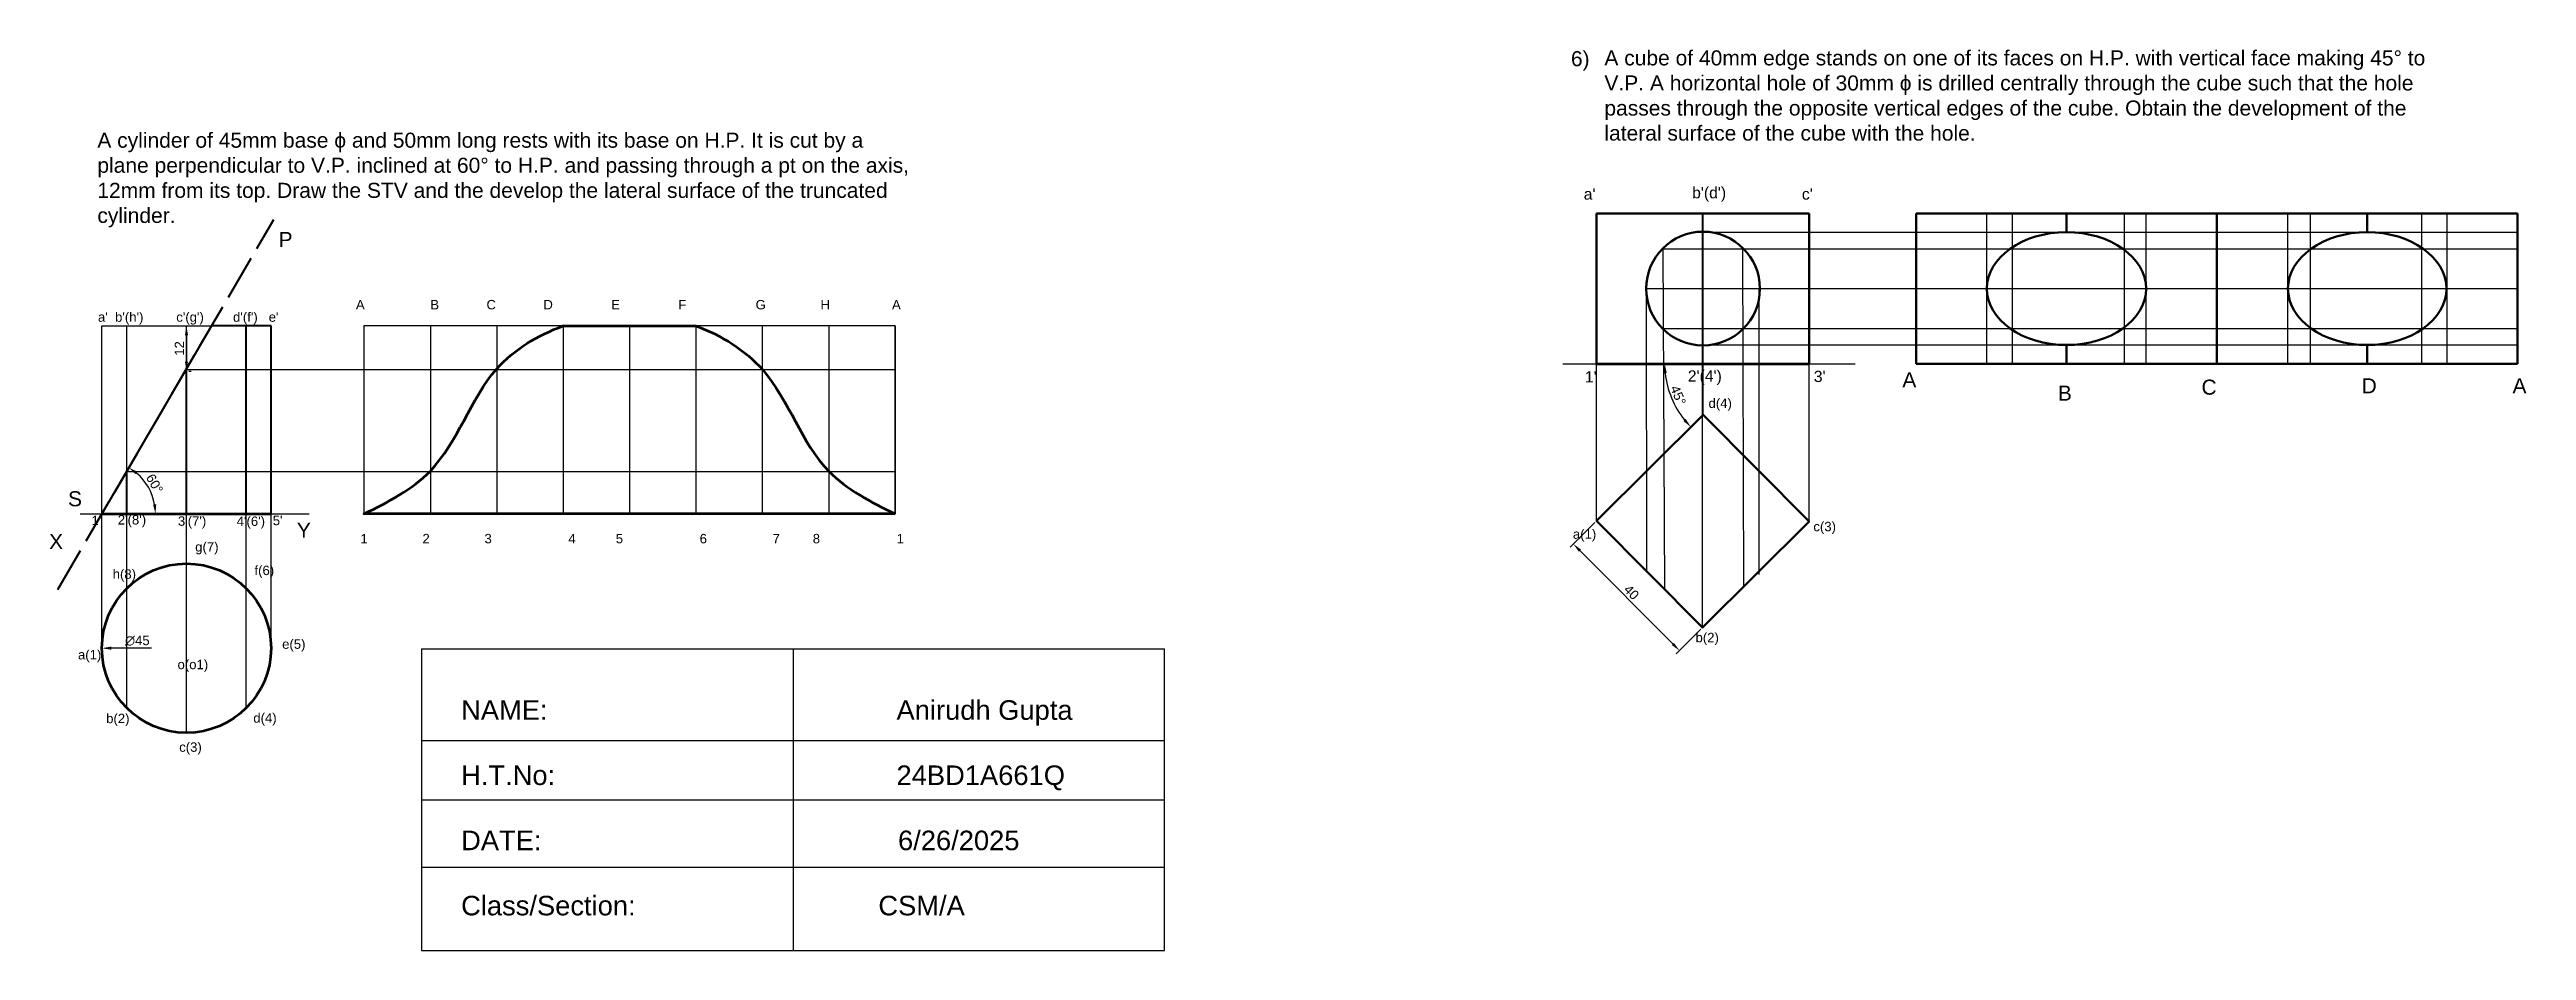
# Model space of a CAD drawing. Header units: inches. Extents: x 14 to 3829, y 5 to 1519.
# Drawn here: x 1823 to 2482, y 464 to 703 of the extents above; entities that cross this region are included whole.
import ezdxf

# ---------------------------------------------------------------- set-up
doc = ezdxf.new("R2010")
doc.units = ezdxf.units.IN
doc.header["$MEASUREMENT"] = 0
doc.linetypes.add('ACAD_ISO02W100', pattern=[15, 12, -3])
doc.styles.get("Standard").update_dxf_attribs({"font": 'arial.ttf'})
doc.dimstyles.new('ISO-25', dxfattribs={"dimtxt": 2.5, "dimasz": 2.5, "dimexe": 1.25, "dimexo": 0.625, "dimtad": 1, "dimtxsty": 'Standard', "dimcen": 2.5, "dimadec": 0, "dimazin": 0, "dimtfac": 1, "dimtmove": 0, "dimatfit": 3, "dimfxl": 1, "dimarcsym": 0})

msp = doc.modelspace()

# ---------------------------------------------------------------- texts
for s, height, p in [('6)', 4, (2228.151, 699.008)), ("a'", 3, (2231.555, 663.515)), ("b'(d')", 3, (2260.395, 663.873)), ("c'", 3, (2289.594, 663.515)), ('P', 4, (1884.34, 650.931)), ("a'  b'(h')         c'(g')        d'(f')   e'", 2.5, (1836.289, 631.046)), ('A                  B             C             D                E                F                   G               H                 A', 2.5, (1904.916, 634.339)), ("1'", 3, (2231.862, 614.901)), ("    2'(4') ", 3, (2254.591, 615.125)), ("3'", 3, (2292.773, 615.013)), ('A', 4, (2316.318, 613.592)), ('B', 4, (2357.693, 610.072)), ('C', 4, (2395.898, 611.656)), ('D', 4, (2438.505, 612.008)), ('A', 4, (2478.647, 612.008)), ('d(4)', 2.5, (2264.763, 608.124)), ('S', 4, (1828.319, 581.971)), ('X', 4, (1823.28, 570.601)), ("1'", 2.5, (1834.571, 576.957)), ("2'(8')", 2.5, (1841.559, 577.122)), ("3'(7')", 2.5, (1857.56, 576.792)), ("4'(6')", 2.5, (1873.188, 576.75)), ("5'", 2.5, (1882.79, 576.947)), ('Y', 4, (1889.194, 573.58)), ('1               2               3                     4           5                     6                  7         8                     1', 2.5, (1906.126, 572.12)), ('a(1)', 2.5, (2228.671, 573.323)), ('c(3)', 2.5, (2292.652, 575.327)), ('g(7)', 2.5, (1862.157, 569.926)), ('h(8)', 2.5, (1840.202, 562.697)), ('f(6)', 2.5, (1877.924, 563.674)), ('b(2)', 2.5, (2261.3, 545.81)), ('a(1)', 2.5, (1830.97, 541.246)), ('o(o1)', 2.5, (1857.458, 538.652)), ('e(5)', 2.5, (1885.286, 544.072)), ('b(2)', 2.5, (1838.47, 524.293)), ('d(4)', 2.5, (1877.615, 524.416)), ('c(3)', 2.5, (1857.9, 516.68))]:
    msp.add_text(s, height=height).set_placement(p)
at = {"attachment_point": 1}
for s, width, gutter_width, insert, char_height in [('A cube of 40mm edge stands on one of its faces on H.P. with vertical face making 45° to V.P. A horizontal hole of 30mm ϕ is drilled centrally through the cube such that the hole passes through the opposite vertical edges of the cube. Obtain the development of the lateral surface of the cube with the hole.', 225.3902, 20, (2237.058, 703.222), 4), ('A cylinder of 45mm base ϕ and 50mm long rests with its base on H.P. It is cut by a plane perpendicular to V.P. inclined at 60° to H.P. and passing through a pt on the axis, 12mm from its top. Draw the STV and the develop the lateral surface of the truncated cylinder.', 216.07229, 12.5, (1836.126, 681.331), 4), ('NAME:                                              Anirudh Gupta\\P\\PH.T.No:                                             24BD1A661Q\\P\\PDATE:                                               6/26/2025\\P\\PClass/Section:                                CSM/A', 175.89946, 12.5, (1932.9, 530.384), 5.2)]:
    msp.add_mtext_dynamic_manual_height_columns(s, width=width, gutter_width=gutter_width, heights=[0], dxfattribs=dict(at, insert=insert, char_height=char_height))

# ---------------------------------------------------------------- blocks, each defined once
blk = doc.blocks.new('*D53')
at = {"color": 0, "lineweight": -2, "transparency": 16777216}
blk.add_line((1850.54, 544.23), (1839.84, 544.23), dxfattribs=at)
at = {"color": 0, "transparency": 16777216}
blk.add_solid([(1839.84, 544.65), (1839.84, 543.82), (1837.34, 544.23)], dxfattribs=at)
at = {"layer": 'Defpoints', "color": 0, "transparency": 16777216}
for p in [(1837.34, 544.23), (1882.34, 544.23)]:
    blk.add_point(p, dxfattribs=at)
at = {"color": 0, "transparency": 16777216, "insert": (1846.75, 546.21), "char_height": 2.5, "attachment_point": 5}
blk.add_mtext('∅45', dxfattribs=at)
blk = doc.blocks.new('*D54')
at = {"color": 0, "lineweight": -2, "transparency": 16777216}
for p, q in [((1859.84, 627.44), (1859.84, 620.44)), ((1860.46, 629.94), (1861.09, 629.94)), ((1860.46, 617.94), (1861.09, 617.94))]:
    blk.add_line(p, q, dxfattribs=at)
at = {"color": 0, "transparency": 16777216}
for points in [[(1859.42, 627.44), (1860.25, 627.44), (1859.84, 629.94)], [(1859.42, 620.44), (1860.25, 620.44), (1859.84, 617.94)]]:
    blk.add_solid(points, dxfattribs=at)
at = {"layer": 'Defpoints', "color": 0, "transparency": 16777216}
for p in [(1859.84, 629.94), (1859.84, 617.94), (1859.84, 617.94)]:
    blk.add_point(p, dxfattribs=at)
at = {"color": 0, "transparency": 16777216, "insert": (1857.96, 623.94), "char_height": 2.5, "attachment_point": 5, "rotation": 90}
blk.add_mtext('12', dxfattribs=at)
blk = doc.blocks.new('*D55')
at = {"color": 0, "lineweight": -2, "transparency": 16777216}
blk.add_arc((1837.34, 579.94), 14.25, 10.06209, 49.65881, dxfattribs=at)
at = {"color": 0, "transparency": 16777216}
for points in [[(1846.32, 590.47), (1846.8, 591.15), (1844.52, 592.25)], [(1851.79, 582.47), (1850.96, 582.4), (1851.59, 579.94)]]:
    blk.add_solid(points, dxfattribs=at)
at = {"layer": 'Defpoints', "color": 0, "transparency": 16777216}
for p in [(1883.05, 658.24), (1837.34, 579.94), (1850.74, 584.8), (1882.34, 579.94), (1825.61, 559.85)]:
    blk.add_point(p, dxfattribs=at)
at = {"color": 0, "transparency": 16777216, "insert": (1851.35, 587.99), "char_height": 2.5, "attachment_point": 5, "rotation": 299.86045}
blk.add_mtext('60°', dxfattribs=at)
blk = doc.blocks.new('*D44')
at = {"color": 0, "lineweight": -2, "transparency": 16777216}
blk.add_arc((2276.94, 619.87), 23.83, 186.01351, 218.85592, dxfattribs=at)
at = {"color": 0, "transparency": 16777216}
for points in [[(2252.83, 617.35), (2253.66, 617.39), (2253.11, 619.87)], [(2258.7, 605.2), (2258.08, 604.64), (2260.05, 603.06)]]:
    blk.add_solid(points, dxfattribs=at)
at = {"layer": 'Defpoints', "color": 0, "transparency": 16777216}
for p in [(2225.97, 619.87), (2303.79, 619.87), (2253.92, 613.72), (2263.31, 606.29), (2234.96, 578.07)]:
    blk.add_point(p, dxfattribs=at)
at = {"color": 0, "transparency": 16777216, "insert": (2256.67, 611.5), "char_height": 2.5, "attachment_point": 5, "rotation": 292.43472}
blk.add_mtext('45°', dxfattribs=at)
blk = doc.blocks.new('*D45')
at = {"color": 0, "lineweight": -2, "transparency": 16777216}
for p, q in [((2234.51, 577.63), (2227.91, 571.06)), ((2230.56, 570.17), (2255.25, 545.36)), ((2262.73, 549.28), (2256.13, 542.71))]:
    blk.add_line(p, q, dxfattribs=at)
at = {"color": 0, "transparency": 16777216}
for points in [[(2230.86, 570.46), (2230.27, 569.87), (2228.8, 571.94)], [(2255.55, 545.66), (2254.96, 545.07), (2257.02, 543.59)]]:
    blk.add_solid(points, dxfattribs=at)
at = {"layer": 'Defpoints', "color": 0, "transparency": 16777216}
for p in [(2234.96, 578.07), (2263.18, 549.72), (2257.02, 543.59)]:
    blk.add_point(p, dxfattribs=at)
at = {"color": 0, "transparency": 16777216, "insert": (2244.25, 559.11), "char_height": 2.5, "attachment_point": 5, "rotation": 314.86944}
blk.add_mtext('40', dxfattribs=at)

# ---------------------------------------------------------------- dimensions: what is measured, and where the dimension line sits
for base, line1, line2, picture, middle in [((1850.739, 584.796), ((1837.337, 579.943), (1882.337, 579.943)), ((1825.608, 559.854), (1883.05, 658.236)), '*D55', (1851.347, 587.986)), ((2253.921, 613.717), ((2225.974, 619.868), (2303.793, 619.868)), ((2263.307, 606.292), (2234.958, 578.072)), '*D44', (2256.67, 611.497))]:
    dim = msp.add_angular_dim_2l(base=base, line1=line1, line2=line2, dimstyle='ISO-25')
    dim.commit()
    dim.dimension.update_dxf_attribs({"geometry": picture, "text_midpoint": middle})
dim = msp.add_linear_dim(base=(1859.837, 617.943), p1=(1859.837, 629.943), p2=(1859.837, 617.943), angle=90, dimstyle='ISO-25')
dim.commit()
dim.dimension.update_dxf_attribs({"geometry": '*D54', "text_midpoint": (1857.957, 623.943)})
dim = msp.add_aligned_dim(p1=(2234.958, 578.072), p2=(2263.178, 549.724), distance=-8.692, dimstyle='ISO-25')
dim.commit()
dim.dimension.update_dxf_attribs({"geometry": '*D45', "text_midpoint": (2244.255, 559.107)})
dim = msp.add_diameter_dim_2p(p1=(1882.337, 544.235), p2=(1837.337, 544.235), dimstyle='ISO-25')
dim.commit()
dim.dimension.update_dxf_attribs({"geometry": '*D53', "text_midpoint": (1846.754, 544.235), "dimtype": 163})

# ---------------------------------------------------------------- linework, layer by layer
at = {"lineweight": 50}
for p, q in [((2234.958, 619.868), (2234.958, 659.868)), ((2234.958, 659.868), (2291.526, 659.868)), ((2291.526, 659.868), (2269.305, 659.868)), ((2291.526, 619.868), (2291.526, 659.868)), ((2319.991, 619.868), (2319.991, 659.868)), ((2319.991, 659.868), (2479.991, 659.868)), ((2359.991, 654.867), (2359.991, 659.868)), ((2399.991, 619.868), (2399.991, 659.868)), ((2439.991, 654.867), (2439.991, 659.868)), ((2479.991, 659.868), (2479.991, 619.868)), ((2479.991, 619.868), (2319.991, 619.868)), ((2359.991, 619.868), (2359.991, 624.868)), ((2439.991, 619.868), (2439.991, 624.868))]:
    msp.add_line(p, q, dxfattribs=at)
for p, q in [((2263.178, 619.868), (2263.178, 659.868)), ((2263.307, 619.868), (2263.307, 659.868)), ((2338.796, 619.868), (2338.796, 659.868)), ((2345.648, 619.868), (2345.648, 659.868)), ((2375.387, 619.868), (2375.387, 659.868)), ((2381.156, 619.868), (2381.156, 659.868)), ((2418.912, 619.868), (2418.912, 659.868)), ((2424.876, 619.868), (2424.876, 659.868)), ((2454.543, 619.868), (2454.543, 659.868)), ((2461.295, 619.868), (2461.295, 659.868)), ((2263.307, 654.867), (2479.991, 654.867)), ((2252.571, 650.474), (2479.991, 650.474)), ((2252.571, 650.474), (2253.058, 559.889)), ((2273.784, 650.474), (2274.089, 560.585)), ((2248.178, 639.868), (2479.991, 639.868)), ((2248.178, 639.868), (2248.225, 564.745)), ((2278.178, 639.868), (2278.178, 563.834)), ((1837.337, 579.943), (1837.337, 629.943)), ((1837.337, 629.943), (1882.337, 629.943)), ((1843.927, 579.943), (1843.927, 629.943)), ((1859.837, 579.943), (1859.837, 629.943)), ((1875.747, 579.943), (1875.747, 629.943)), ((1882.337, 579.943), (1882.337, 629.943)), ((2048.351, 629.943), (1907.051, 629.943)), ((1907.051, 629.943), (1907.051, 579.943)), ((1924.714, 629.943), (1924.714, 579.943)), ((1942.378, 629.943), (1942.378, 579.943)), ((1960.041, 629.943), (1960.041, 579.943)), ((1977.704, 629.943), (1977.704, 579.943)), ((1995.367, 629.943), (1995.367, 579.943)), ((2013.031, 629.943), (2013.031, 579.943)), ((2030.694, 629.943), (2030.694, 579.943)), ((2048.351, 579.943), (2048.351, 629.943)), ((2048.357, 629.943), (2048.357, 579.943)), ((2252.571, 629.261), (2479.991, 629.261)), ((2225.974, 619.868), (2303.793, 619.868)), ((2234.958, 578.072), (2234.958, 619.868)), ((2263.178, 624.868), (2479.991, 624.868)), ((2263.178, 549.724), (2263.178, 619.868)), ((2263.178, 619.868), (2263.178, 619.868)), ((2263.307, 606.292), (2263.307, 619.868)), ((2291.526, 577.943), (2291.526, 619.868)), ((1859.767, 618.36), (2048.288, 618.36)), ((2263.307, 606.292), (2234.958, 578.072)), ((1843.927, 591.23), (2048.351, 591.23)), ((1831.583, 579.943), (1892.488, 579.943)), ((1837.337, 544.235), (1837.337, 579.943)), ((1843.927, 528.325), (1843.927, 579.943)), ((1859.837, 521.735), (1859.837, 579.943)), ((1875.747, 528.325), (1875.747, 579.943)), ((1882.337, 544.235), (1882.337, 579.943)), ((1922.371, 544.036), (1922.371, 463.848)), ((1922.371, 544.036), (2120.039, 544.036)), ((2021.205, 544.036), (2021.205, 463.848)), ((2120.039, 463.848), (2120.039, 544.036)), ((1922.371, 519.68), (2120.039, 519.68)), ((1922.371, 503.942), (2120.039, 503.942)), ((1922.371, 485.956), (2120.039, 485.956)), ((1922.371, 463.848), (2120.039, 463.848))]:
    msp.add_line(p, q)
at = {"linetype": 'ACAD_ISO02W100', "lineweight": 40}
msp.add_line((1825.608, 559.854), (1883.05, 658.236), dxfattribs=at)
at = {"lineweight": 40}
for p, q in [((1866.53, 629.943), (1837.337, 579.943)), ((1882.337, 629.943), (1866.53, 629.943)), ((1875.747, 579.943), (1875.747, 629.943)), ((1882.337, 579.943), (1882.337, 629.943)), ((1859.837, 579.943), (1859.837, 618.479)), ((1843.927, 579.943), (1843.927, 591.23))]:
    msp.add_line(p, q, dxfattribs=at)
at = {"lineweight": 53}
for p, q in [((2234.958, 619.868), (2291.526, 619.868)), ((1837.337, 579.943), (1882.337, 579.943))]:
    msp.add_line(p, q, dxfattribs=at)
at = {"lineweight": 50}
msp.add_lwpolyline([(2263.307, 606.292), (2234.958, 578.072), (2263.178, 549.724), (2291.526, 577.943)], close=True, dxfattribs=at)
msp.add_circle((2263.307, 639.868), 15.129, dxfattribs=at)
at = {"lineweight": 53}
msp.add_circle((1859.837, 544.235), 22.5, dxfattribs=at)
at = {"lineweight": 50}
for centre, major_axis, ratio in [((2359.991, 639.868), (-21.195, 0), 0.7076827), ((2439.991, 639.868), (-21.079, 0), 0.7115827)]:
    msp.add_ellipse(centre, major_axis=major_axis, ratio=ratio, dxfattribs=at)
at = {"lineweight": 53}
msp.add_open_spline([(2048.351, 579.943), (2001.251, 579.943), (1954.151, 579.943), (1907.051, 579.943), (1913.495, 583.164), (1929.782, 591.307), (1937.688, 618.36), (1953.241, 627.415), (1960.041, 629.943), (1971.816, 629.943), (1983.592, 629.943), (1995.367, 629.943), (2002.167, 627.415), (2017.917, 617.819), (2025.626, 591.307), (2041.914, 583.164), (2048.357, 579.943)], degree=3, knots=[0, 0, 0, 0, 1, 1, 1, 21.9615871, 53.9861486, 75.3400874, 75.3400874, 75.3400874, 76.3400874, 76.3400874, 76.3400874, 97.6940261, 129.7185876, 150.6801747, 150.6801747, 150.6801747, 150.6801747], dxfattribs=at)
for p in [(2263.178, 654.868), (2263.307, 654.996), (2252.609, 650.565), (2274.004, 650.565), (2248.178, 639.868), (2278.435, 639.868), (2252.609, 629.17), (2274.004, 629.17), (2263.307, 624.739), (1924.714, 579.943), (1942.376, 579.943), (1960.039, 579.943), (1977.701, 579.943), (1995.364, 579.943), (2013.026, 579.943), (2030.689, 579.943), (1859.837, 566.735), (1843.927, 560.145), (1875.747, 560.145), (1837.337, 544.235), (1882.337, 544.235), (1843.927, 528.325), (1875.747, 528.325), (1859.837, 521.735)]:
    msp.add_point(p)

msp.set_redraw_order([(e.dxf.handle, doc.entitydb.next_handle()) for e in msp.query("TEXT MTEXT ATTDEF DIMENSION ARC_DIMENSION")])  # texts and dimensions are drawn at this point

doc.saveas('drawing.dxf')
